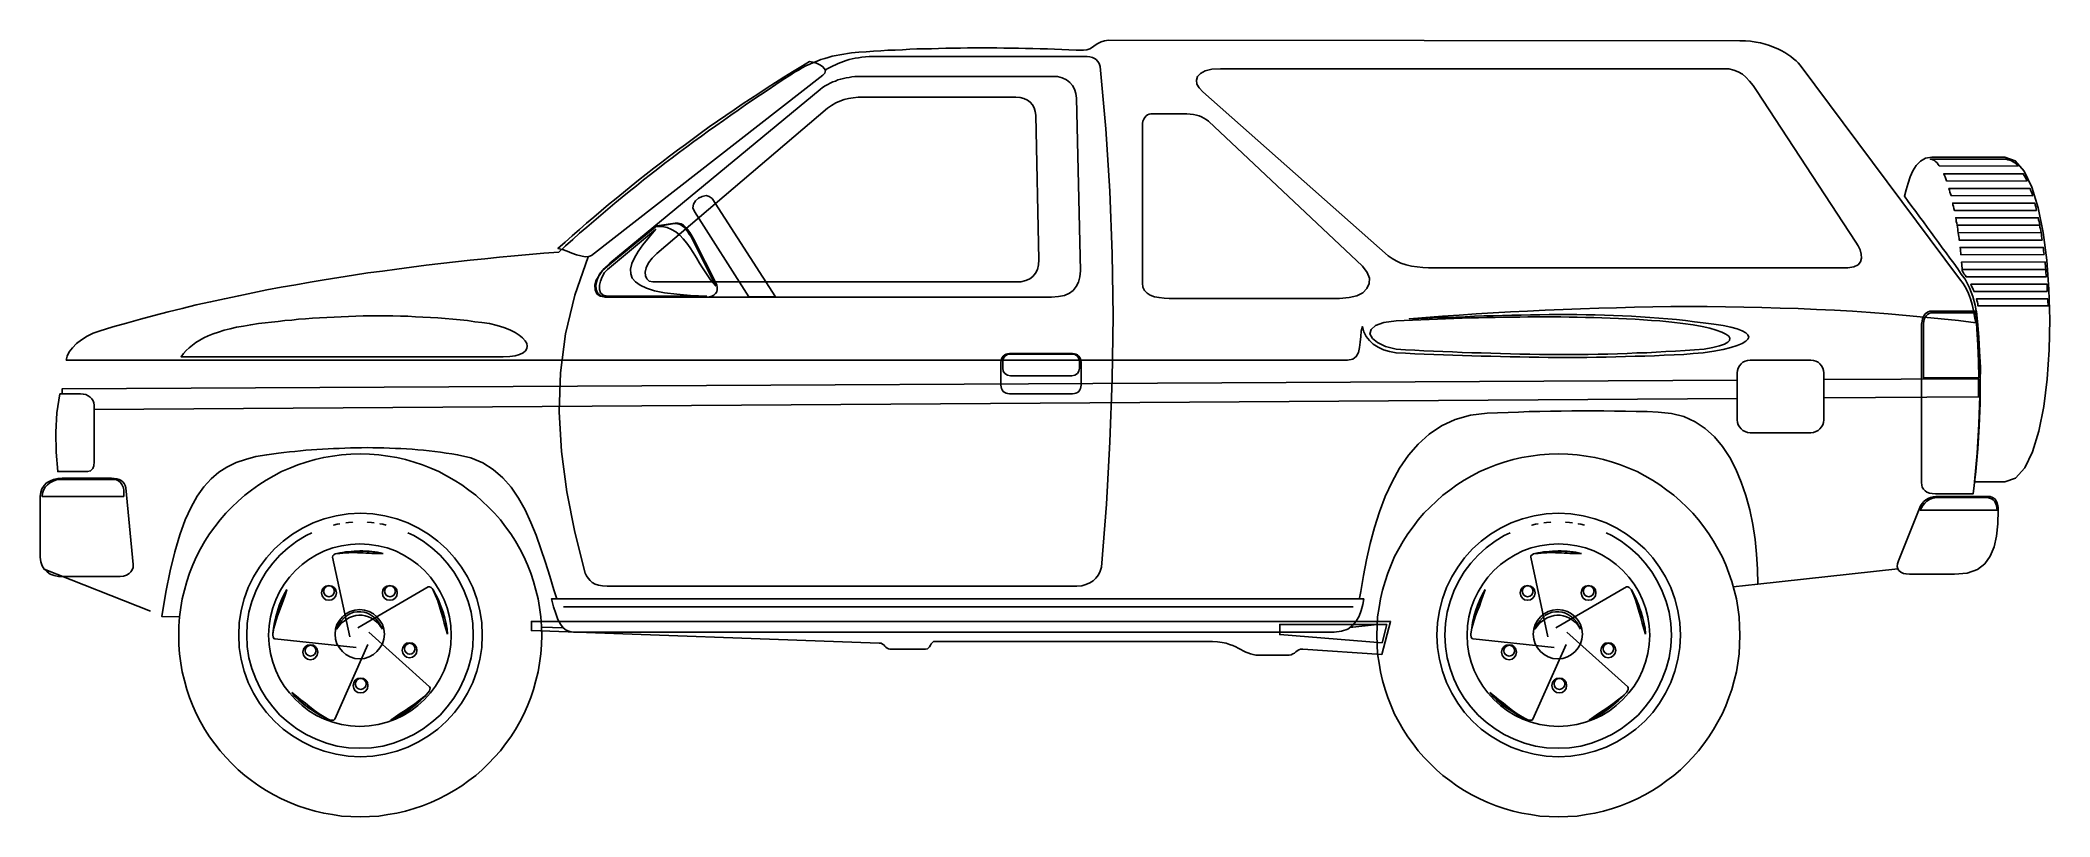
# Model space of a CAD drawing. Extents: x 335.65 to 339.64, y 146.84 to 148.38.
import ezdxf

# ---------------------------------------------------------------- set-up
doc = ezdxf.new("R2010")
doc.units = 0
doc.layers.get('0').update_dxf_attribs({"linetype": 'CONTINUOUS'})

msp = doc.modelspace()

# ---------------------------------------------------------------- linework, layer by layer
for p, q in [((335.8664, 147.2475), (335.6554, 147.3307)), ((339.3418, 147.3313), (339.0631, 147.3013))]:
    msp.add_line(p, q)
at = {"linetype": 'CONTINUOUS'}
for points in [[(339.4967, 147.821), (339.4623, 147.8254), (339.428, 147.8292), (339.3931, 147.8325), (339.3582, 147.8357), (339.3227, 147.839), (339.2873, 147.8417), (339.2518, 147.8439), (339.2158, 147.8461), (339.1798, 147.8477), (339.1438, 147.8494), (339.1078, 147.8505), (339.0713, 147.8516), (339.0353, 147.8521), (338.9987, 147.8527), (338.9627, 147.8532), (338.9262, 147.8532), (338.8902, 147.8532), (338.8542, 147.8527), (338.8182, 147.8521), (338.7822, 147.851), (338.7468, 147.8505), (338.7108, 147.8488), (338.6759, 147.8477), (338.6404, 147.8461), (338.6055, 147.8445), (338.5711, 147.8428), (338.5368, 147.8407), (338.503, 147.839), (338.4691, 147.8363), (338.4359, 147.8341), (338.4032, 147.8319), (338.3704, 147.8292), (338.389, 147.8297), (338.4075, 147.8303), (338.4255, 147.8314), (338.4441, 147.8319), (338.4626, 147.8325), (338.4811, 147.833), (338.4997, 147.8341), (338.5182, 147.8346), (338.5368, 147.8352), (338.5553, 147.8357), (338.5739, 147.8363), (338.5924, 147.8363), (338.611, 147.8368), (338.6295, 147.8368), (338.6481, 147.8374), (338.6666, 147.8374), (338.6846, 147.8374), (338.7031, 147.8374), (338.7217, 147.8368), (338.7397, 147.8368), (338.7582, 147.8363), (338.7762, 147.8357), (338.7942, 147.8352), (338.8122, 147.8341), (338.8302, 147.833), (338.8482, 147.8319), (338.8662, 147.8303), (338.8842, 147.8292), (338.9017, 147.8276), (338.9197, 147.8254), (338.9371, 147.8232), (338.9546, 147.821), (338.9758, 147.8183), (338.9944, 147.8156), (339.0097, 147.8123), (339.0222, 147.809), (339.032, 147.8052), (339.0391, 147.8014), (339.0435, 147.797), (339.0451, 147.7927), (339.0435, 147.7888), (339.0391, 147.7845), (339.032, 147.7801), (339.0222, 147.7757), (339.0097, 147.7719), (338.9944, 147.7681), (338.9758, 147.7643), (338.9546, 147.761), (338.9349, 147.7599), (338.9158, 147.7583), (338.8968, 147.7572), (338.8771, 147.7567), (338.858, 147.7556), (338.8384, 147.755), (338.8193, 147.7545), (338.8002, 147.7539), (338.7806, 147.7534), (338.7615, 147.7528), (338.7424, 147.7528), (338.7233, 147.7523), (338.7042, 147.7523), (338.6851, 147.7523), (338.666, 147.7523), (338.6464, 147.7523), (338.6279, 147.7528), (338.6088, 147.7528), (338.5897, 147.7534), (338.5706, 147.7534), (338.5515, 147.7539), (338.5324, 147.7545), (338.5133, 147.755), (338.4948, 147.7556), (338.4757, 147.7561), (338.4566, 147.7567), (338.4381, 147.7572), (338.419, 147.7583), (338.3999, 147.7588), (338.3813, 147.7594), (338.3623, 147.7605), (338.3437, 147.761), (338.3306, 147.7637), (338.3186, 147.7676), (338.3083, 147.7725), (338.2984, 147.7785), (338.2908, 147.7856), (338.2843, 147.7938), (338.2799, 147.803), (338.2772, 147.8134), (338.2744, 147.8041), (338.2734, 147.7938), (338.2723, 147.7828), (338.2712, 147.7719), (338.269, 147.7621), (338.2646, 147.7539), (338.2575, 147.7485), (338.2472, 147.7468), (335.6991, 147.7468), (335.7007, 147.7545), (335.7051, 147.7632), (335.7116, 147.7714), (335.7198, 147.7796), (335.7296, 147.7872), (335.7405, 147.7943), (335.7525, 147.8003), (335.7645, 147.8047), (335.7918, 147.8128), (335.8191, 147.8205), (335.8469, 147.8281), (335.8741, 147.8357), (335.902, 147.8428), (335.9298, 147.8494), (335.9576, 147.8565), (335.986, 147.8625), (336.0138, 147.869), (336.0421, 147.875), (336.07, 147.8805), (336.0983, 147.8865), (336.1267, 147.8919), (336.1556, 147.8968), (336.1839, 147.9017), (336.2123, 147.9066), (336.2412, 147.9115), (336.2701, 147.9159), (336.299, 147.9203), (336.3279, 147.9241), (336.3568, 147.9279), (336.3857, 147.9317), (336.4146, 147.9355), (336.4441, 147.9388), (336.473, 147.9421), (336.5025, 147.9454), (336.5314, 147.9486), (336.5608, 147.9514), (336.5903, 147.9541), (336.6197, 147.9568), (336.6492, 147.9595), (336.6786, 147.9617), (336.6922, 147.9743), (336.7064, 147.9868), (336.7201, 147.9994), (336.7342, 148.0114), (336.7484, 148.0234), (336.7621, 148.0354), (336.7763, 148.0474), (336.7904, 148.0593), (336.8046, 148.0708), (336.8188, 148.0823), (336.833, 148.0937), (336.8472, 148.1052), (336.8613, 148.1161), (336.8755, 148.1275), (336.8897, 148.1384), (336.9044, 148.1493), (336.9186, 148.1603), (336.9333, 148.1712), (336.9475, 148.1815), (336.9622, 148.1924), (336.9764, 148.2028), (336.9911, 148.2132), (337.0059, 148.2235), (337.0206, 148.2339), (337.0353, 148.2442), (337.05, 148.2546), (337.0648, 148.2644), (337.08, 148.2748), (337.0948, 148.2846), (337.11, 148.295), (337.1248, 148.3048), (337.14, 148.3146), (337.1477, 148.3195), (337.1553, 148.3239), (337.1629, 148.3282), (337.17, 148.3321), (337.1777, 148.3353), (337.1853, 148.3386), (337.1924, 148.3419), (337.2, 148.3446), (337.2077, 148.3468), (337.2147, 148.349), (337.2224, 148.3512), (337.23, 148.3528), (337.2376, 148.3544), (337.2453, 148.3555), (337.2529, 148.3571), (337.2611, 148.3582), (337.2753, 148.3593), (337.29, 148.3604), (337.3042, 148.3615), (337.3189, 148.3621), (337.3331, 148.3632), (337.3478, 148.3637), (337.362, 148.3642), (337.3767, 148.3653), (337.3909, 148.3659), (337.4056, 148.3659), (337.4198, 148.3664), (337.434, 148.367), (337.4487, 148.3675), (337.4629, 148.3675), (337.4776, 148.3675), (337.4918, 148.368), (337.5065, 148.368), (337.5207, 148.368), (337.5354, 148.368), (337.5496, 148.368), (337.5638, 148.3675), (337.5785, 148.3675), (337.5927, 148.3675), (337.6069, 148.367), (337.6216, 148.367), (337.6358, 148.3664), (337.6505, 148.3659), (337.6647, 148.3653), (337.6789, 148.3648), (337.6931, 148.3642), (337.7078, 148.3637), (337.722, 148.3632), (337.7285, 148.3642), (337.7345, 148.3664), (337.7399, 148.3697), (337.7454, 148.3735), (337.7509, 148.3768), (337.7574, 148.38), (337.7639, 148.3822), (337.7721, 148.3833), (339.0276, 148.3822), (339.0385, 148.3817), (339.0489, 148.3811), (339.0593, 148.3795), (339.0686, 148.3779), (339.0778, 148.3757), (339.0865, 148.373), (339.0947, 148.3697), (339.1029, 148.3664), (339.11, 148.3626), (339.1171, 148.3588), (339.1231, 148.355), (339.1291, 148.3506), (339.1345, 148.3462), (339.1395, 148.3424), (339.1438, 148.3381), (339.1476, 148.3337), (339.4645, 147.9083), (339.4716, 147.899), (339.4776, 147.8892), (339.4825, 147.8794), (339.4863, 147.8685), (339.4896, 147.8576), (339.4923, 147.8456), (339.4945, 147.8336), (339.4967, 147.821)], [(336.7435, 147.9552), (337.2038, 148.3135), (337.2077, 148.3179), (337.2088, 148.3228), (337.2071, 148.3266), (337.2033, 148.331), (337.1979, 148.3342), (337.1913, 148.3375), (337.1842, 148.3397), (337.1771, 148.3408), (337.1602, 148.3304), (337.1433, 148.3201), (337.1264, 148.3097), (337.1095, 148.2993), (337.0931, 148.2884), (337.0762, 148.2775), (337.0599, 148.2666), (337.0435, 148.2557), (337.0271, 148.2448), (337.0108, 148.2333), (336.9944, 148.2219), (336.978, 148.211), (336.9622, 148.1995), (336.9464, 148.1875), (336.9306, 148.1761), (336.9148, 148.1646), (336.899, 148.1526), (336.8837, 148.1406), (336.8679, 148.1286), (336.8526, 148.1166), (336.8373, 148.1046), (336.8226, 148.0926), (336.8073, 148.0806), (336.7926, 148.0681), (336.7773, 148.0561), (336.7626, 148.0435), (336.7484, 148.0315), (336.7337, 148.019), (336.7195, 148.0064), (336.7053, 147.9939), (336.6912, 147.9814), (336.677, 147.9688), (336.6857, 147.9666), (336.695, 147.9634), (336.7048, 147.9595), (336.7141, 147.9563), (336.7228, 147.9541), (336.731, 147.9525), (336.7381, 147.953), (336.7435, 147.9552)], [(337.2088, 148.3244), (337.2136, 148.3272), (337.2191, 148.3299), (337.224, 148.3321), (337.2289, 148.3342), (337.2344, 148.337), (337.2393, 148.3392), (337.2448, 148.3408), (337.2502, 148.343), (337.2562, 148.3446), (337.2622, 148.3462), (337.2682, 148.3473), (337.2747, 148.3484), (337.2813, 148.3495), (337.2884, 148.3501), (337.296, 148.3506), (337.3036, 148.3506), (337.7296, 148.3506), (337.735, 148.3501), (337.7399, 148.349), (337.7438, 148.3468), (337.7476, 148.3446), (337.7503, 148.3413), (337.7525, 148.3381), (337.7541, 148.3348), (337.7552, 148.331), (337.7667, 148.2072), (337.7743, 148.0828), (337.7792, 147.9584), (337.7809, 147.8341), (337.7792, 147.7092), (337.7748, 147.5843), (337.7678, 147.46), (337.758, 147.3351), (337.7552, 147.3269), (337.7519, 147.3198), (337.747, 147.3133), (337.7416, 147.3078), (337.7345, 147.3034), (337.7269, 147.3002), (337.7187, 147.298), (337.7089, 147.2974), (336.7746, 147.2974), (336.7653, 147.298), (336.7577, 147.2991), (336.7512, 147.3013), (336.7452, 147.3045), (336.7408, 147.3084), (336.737, 147.3127), (336.7337, 147.3176), (336.731, 147.3231), (336.7103, 147.4043), (336.6944, 147.4845), (336.6841, 147.5647), (336.6797, 147.6438), (336.6819, 147.7217), (336.6922, 147.7992), (336.7103, 147.8761), (336.737, 147.9525)], [(339.2425, 147.9306), (338.4086, 147.9306), (338.3972, 147.9312), (338.3857, 147.9323), (338.3743, 147.9339), (338.3639, 147.9366), (338.3535, 147.9399), (338.3442, 147.9443), (338.3361, 147.9492), (338.3284, 147.9546), (337.9597, 148.2808), (337.9521, 148.2884), (337.9477, 148.2961), (337.9466, 148.3037), (337.9488, 148.3108), (337.9548, 148.3173), (337.9641, 148.3222), (337.9777, 148.3255), (337.9947, 148.3266), (338.9938, 148.3266), (339.0058, 148.3261), (339.0156, 148.3239), (339.0244, 148.3206), (339.0326, 148.3157), (339.0396, 148.3097), (339.0467, 148.3021), (339.0538, 148.2933), (339.0609, 148.2835), (339.2584, 147.9814), (339.2627, 147.9743), (339.2665, 147.9661), (339.2687, 147.9579), (339.2693, 147.9497), (339.2676, 147.9421), (339.2627, 147.9361), (339.2545, 147.9323), (339.2425, 147.9306)], [(337.7083, 148.2682), (337.7072, 148.2775), (337.7045, 148.2857), (337.7002, 148.2933), (337.6947, 148.2993), (337.6882, 148.3042), (337.68, 148.3081), (337.6707, 148.3108), (337.6598, 148.3113), (337.2862, 148.3113), (337.2797, 148.3113), (337.2737, 148.3108), (337.2677, 148.3108), (337.2617, 148.3102), (337.2562, 148.3091), (337.2502, 148.3086), (337.2448, 148.307), (337.2393, 148.3059), (337.2338, 148.3042), (337.2289, 148.3021), (337.2235, 148.3004), (337.2186, 148.2977), (337.2136, 148.295), (337.2082, 148.2922), (337.2033, 148.289), (337.1984, 148.2852), (336.7801, 147.9399), (336.7686, 147.929), (336.7599, 147.9181), (336.755, 147.9066), (336.7523, 147.8963), (336.7528, 147.887), (336.7561, 147.8794), (336.7621, 147.8745), (336.7708, 147.8723), (337.6582, 147.8723), (337.6723, 147.8734), (337.6843, 147.8756), (337.6942, 147.8799), (337.7018, 147.8854), (337.7078, 147.893), (337.7121, 147.9017), (337.7149, 147.9126), (337.716, 147.9246), (337.7083, 148.2682)], [(337.6271, 148.2339), (337.626, 148.2415), (337.6238, 148.2486), (337.6205, 148.2546), (337.6162, 148.2601), (337.6107, 148.2639), (337.6036, 148.2671), (337.596, 148.2693), (337.5873, 148.2699), (337.2846, 148.2699), (337.2742, 148.2699), (337.2644, 148.2688), (337.2551, 148.2671), (337.2464, 148.265), (337.2376, 148.2622), (337.2295, 148.2584), (337.2213, 148.2535), (337.2131, 148.2481), (336.8733, 147.959), (336.8641, 147.9497), (336.857, 147.9405), (336.8526, 147.9306), (336.8504, 147.9219), (336.851, 147.9143), (336.8537, 147.9083), (336.8586, 147.9039), (336.8657, 147.9023), (337.5862, 147.9023), (337.5976, 147.9028), (337.6074, 147.905), (337.6156, 147.9083), (337.6216, 147.9132), (337.6265, 147.9197), (337.6304, 147.9274), (337.6325, 147.9361), (337.6331, 147.9464), (337.6271, 148.2339)], [(338.2772, 147.9334), (337.9707, 148.2219), (337.9663, 148.2252), (337.9614, 148.2279), (337.957, 148.2306), (337.9521, 148.2328), (337.9466, 148.2344), (337.9407, 148.2355), (337.9346, 148.2361), (337.9276, 148.2366), (337.8561, 148.2366), (337.8529, 148.2361), (337.8496, 148.235), (337.8468, 148.2328), (337.8441, 148.2295), (337.8419, 148.2263), (337.8403, 148.2219), (337.8398, 148.2175), (337.8392, 148.2126), (337.8392, 147.9001), (337.8403, 147.8919), (337.8436, 147.8854), (337.8485, 147.8799), (337.855, 147.8761), (337.8632, 147.8728), (337.8725, 147.8712), (337.8823, 147.8701), (337.8927, 147.8696), (338.2314, 147.8696), (338.2505, 147.8712), (338.2657, 147.875), (338.2777, 147.881), (338.2859, 147.8892), (338.2903, 147.899), (338.2908, 147.9099), (338.2864, 147.9214), (338.2772, 147.9334)], [(339.4094, 148.1504), (339.5545, 148.1504), (339.5752, 148.1433), (339.5932, 148.1226), (339.6085, 148.091), (339.621, 148.0495), (339.6309, 148.0005), (339.638, 147.9459), (339.6423, 147.8876), (339.6439, 147.8276), (339.6429, 147.7676), (339.6385, 147.7092), (339.6319, 147.6547), (339.6221, 147.6056), (339.6096, 147.5641), (339.5943, 147.5325), (339.5758, 147.5118), (339.5545, 147.5047), (339.494, 147.5047), (339.4994, 147.5619), (339.5027, 147.6192), (339.5049, 147.6759), (339.506, 147.7327), (339.5038, 147.7643), (339.5027, 147.7921), (339.5011, 147.8161), (339.4989, 147.8368), (339.4956, 147.8559), (339.4907, 147.8734), (339.4841, 147.8908), (339.4754, 147.9077), (339.4678, 147.9181), (339.4607, 147.9285), (339.4531, 147.9394), (339.4454, 147.9497), (339.4378, 147.9601), (339.4302, 147.9704), (339.4225, 147.9808), (339.4149, 147.9912), (339.4078, 148.001), (339.4002, 148.0114), (339.3925, 148.0217), (339.3849, 148.0321), (339.3773, 148.0425), (339.3696, 148.0523), (339.3625, 148.0626), (339.3549, 148.073), (339.3582, 148.0855), (339.362, 148.0986), (339.3663, 148.1112), (339.3712, 148.1237), (339.3783, 148.1341), (339.3865, 148.1428), (339.3969, 148.1483), (339.4094, 148.1504)], [(339.5807, 148.133), (339.5774, 148.1363), (339.5741, 148.139), (339.5709, 148.1412), (339.5676, 148.1433), (339.5643, 148.1444), (339.5605, 148.1455), (339.5572, 148.1466), (339.5534, 148.1466), (339.4062, 148.1466), (339.4083, 148.1466), (339.4111, 148.1455), (339.4132, 148.1444), (339.4154, 148.1433), (339.4176, 148.1412), (339.4198, 148.139), (339.422, 148.1363), (339.4242, 148.1335), (339.5807, 148.133)], [(339.5987, 148.103), (339.597, 148.1068), (339.5949, 148.1106), (339.5932, 148.1144), (339.5911, 148.1177), (339.4329, 148.1177), (339.4345, 148.1144), (339.4356, 148.1112), (339.4372, 148.1073), (339.4383, 148.1035), (339.5987, 148.103)], [(339.6101, 148.0735), (339.609, 148.0774), (339.6074, 148.0812), (339.6058, 148.085), (339.6047, 148.0883), (339.4433, 148.0883), (339.4443, 148.085), (339.4454, 148.0812), (339.4465, 148.0779), (339.4476, 148.0741), (339.6101, 148.0735)], [(336.9486, 148.0425), (337.0566, 147.8728), (337.1095, 147.8728), (336.9835, 148.0681), (336.978, 148.0724), (336.9715, 148.0741), (336.9639, 148.0724), (336.9568, 148.0692), (336.9508, 148.0637), (336.9464, 148.0572), (336.9453, 148.0501), (336.9486, 148.0425)], [(339.6178, 148.0446), (339.6167, 148.0484), (339.6161, 148.0517), (339.6151, 148.0555), (339.614, 148.0588), (339.4509, 148.0593), (339.4514, 148.0555), (339.4525, 148.0523), (339.4531, 148.0484), (339.4542, 148.0446), (339.6178, 148.0446)], [(336.8733, 148.0141), (336.9099, 148.0195), (336.9159, 148.0195), (336.9219, 148.0179), (336.9268, 148.0152), (336.9311, 148.0108), (336.9355, 148.0059), (336.9393, 148.0005), (336.9431, 147.9944), (336.9464, 147.9879), (336.9928, 147.8963), (336.9939, 147.8914), (336.9939, 147.887), (336.9928, 147.8826), (336.9906, 147.8794), (336.9873, 147.8761), (336.983, 147.8739), (336.978, 147.8728), (336.9715, 147.8723), (336.7719, 147.8723), (336.761, 147.8739), (336.7544, 147.8788), (336.7512, 147.8865), (336.7506, 147.8957), (336.7533, 147.9056), (336.7588, 147.9154), (336.7659, 147.9252), (336.7752, 147.9334), (336.8733, 148.0141)], [(336.9731, 147.8739), (336.9409, 147.8756), (336.9132, 147.8777), (336.8891, 147.881), (336.869, 147.8848), (336.8531, 147.8897), (336.8406, 147.8957), (336.8313, 147.9023), (336.8248, 147.9099), (336.8221, 147.9186), (336.8215, 147.9279), (336.8242, 147.9388), (336.8291, 147.9503), (336.8368, 147.9628), (336.8461, 147.9765), (336.8581, 147.9912), (336.8711, 148.007), (336.7752, 147.9274), (336.7697, 147.9208), (336.7648, 147.9126), (336.7615, 147.9039), (336.7593, 147.8957), (336.7593, 147.8876), (336.7615, 147.881), (336.767, 147.8761), (336.7752, 147.8739), (336.9731, 147.8739)], [(336.9911, 147.8941), (336.9415, 147.9934), (336.9382, 147.9977), (336.9355, 148.0021), (336.9317, 148.0064), (336.9284, 148.0108), (336.9241, 148.0141), (336.9197, 148.0168), (336.9148, 148.0179), (336.9088, 148.0185), (336.8733, 148.0125), (336.8842, 148.0125), (336.894, 148.0108), (336.9028, 148.007), (336.9115, 148.0021), (336.9191, 147.9955), (336.9262, 147.9879), (336.9333, 147.9797), (336.9399, 147.9704), (336.9459, 147.9606), (336.9524, 147.9503), (336.9584, 147.9399), (336.9644, 147.9301), (336.971, 147.9203), (336.9775, 147.9105), (336.984, 147.9017), (336.9911, 147.8941)], [(339.6238, 148.0152), (339.6232, 148.019), (339.6227, 148.0228), (339.6216, 148.0261), (339.621, 148.0299), (339.4569, 148.0299), (339.4574, 148.0261), (339.458, 148.0228), (339.4591, 148.019), (339.4596, 148.0152), (339.6238, 148.0152)], [(339.6265, 148.0005), (339.626, 148.0043), (339.6254, 148.0081), (339.6243, 148.0114), (339.6238, 148.0152), (339.4596, 148.0152), (339.4601, 148.0114), (339.4607, 148.0075), (339.4612, 148.0037), (339.4618, 147.9999), (339.6265, 148.0005)], [(339.6287, 147.9857), (339.6281, 147.9895), (339.6276, 147.9934), (339.6271, 147.9966), (339.6265, 148.0005), (339.4618, 147.9999), (339.4623, 147.9961), (339.4629, 147.9928), (339.4634, 147.989), (339.464, 147.9852), (339.6287, 147.9857)], [(339.6325, 147.9568), (339.6319, 147.9606), (339.6314, 147.9639), (339.6314, 147.9672), (339.6309, 147.971), (339.4656, 147.971), (339.4662, 147.9672), (339.4662, 147.9634), (339.4667, 147.9595), (339.4673, 147.9563), (339.6325, 147.9568)], [(339.6358, 147.9274), (339.6352, 147.9312), (339.6352, 147.935), (339.6347, 147.9383), (339.6347, 147.9421), (339.4683, 147.9416), (339.4689, 147.9372), (339.4689, 147.9334), (339.4694, 147.9301), (339.4694, 147.9268), (339.6358, 147.9274)], [(339.6374, 147.9126), (339.6369, 147.9165), (339.6363, 147.9203), (339.6363, 147.9235), (339.6358, 147.9274), (339.4694, 147.9268), (339.4694, 147.9263), (339.4694, 147.9257), (339.4694, 147.9252), (339.4694, 147.9246), (339.4716, 147.9219), (339.4732, 147.9186), (339.4754, 147.9159), (339.4776, 147.9126), (339.6374, 147.9126)], [(339.639, 147.8832), (339.639, 147.887), (339.6385, 147.8908), (339.6385, 147.8941), (339.6385, 147.8979), (339.4869, 147.8979), (339.4885, 147.8941), (339.4902, 147.8908), (339.4918, 147.887), (339.4934, 147.8832), (339.639, 147.8832)], [(339.4983, 147.8445), (339.4127, 147.8445), (339.4056, 147.8439), (339.4007, 147.8423), (339.3963, 147.839), (339.3931, 147.8346), (339.3909, 147.8297), (339.3898, 147.8243), (339.3887, 147.8183), (339.3887, 147.8117), (339.3887, 147.5036), (339.3892, 147.4981), (339.3903, 147.4938), (339.3925, 147.49), (339.3958, 147.4867), (339.3996, 147.484), (339.4045, 147.4823), (339.41, 147.4812), (339.4165, 147.4807), (339.4912, 147.4807), (339.4967, 147.5249), (339.5005, 147.5701), (339.5032, 147.6154), (339.5054, 147.6612), (339.5054, 147.7076), (339.5049, 147.7534), (339.5022, 147.7992), (339.4983, 147.8445)], [(339.5027, 147.7119), (339.5022, 147.7441), (339.5005, 147.7768), (339.4989, 147.809), (339.4967, 147.8412), (339.4105, 147.8412), (339.4072, 147.8407), (339.404, 147.8396), (339.4007, 147.8374), (339.398, 147.8352), (339.3958, 147.8319), (339.3942, 147.8281), (339.3931, 147.8237), (339.3925, 147.8194), (339.3925, 147.7119), (339.5027, 147.7119)], [(339.6401, 147.869), (339.6401, 147.8652), (339.6401, 147.8619), (339.6407, 147.8586), (339.6407, 147.8548), (339.5011, 147.8548), (339.5005, 147.8586), (339.5, 147.8619), (339.4989, 147.8657), (339.4983, 147.869), (339.6401, 147.869)], [(336.5679, 147.7534), (335.9276, 147.7534), (335.9325, 147.7599), (335.9374, 147.7659), (335.9434, 147.7714), (335.95, 147.7768), (335.9565, 147.7818), (335.9647, 147.7866), (335.9729, 147.791), (335.9816, 147.7954), (335.9914, 147.7992), (336.0018, 147.8025), (336.0132, 147.8063), (336.0252, 147.809), (336.0378, 147.8123), (336.0514, 147.8145), (336.0661, 147.8172), (336.0814, 147.8194), (336.0945, 147.821), (336.1076, 147.8226), (336.1207, 147.8237), (336.1338, 147.8254), (336.1474, 147.8265), (336.161, 147.8281), (336.1752, 147.8292), (336.1888, 147.8303), (336.203, 147.8308), (336.2172, 147.8319), (336.2319, 147.8325), (336.2461, 147.833), (336.2603, 147.8336), (336.275, 147.8341), (336.2897, 147.8346), (336.3045, 147.8346), (336.3192, 147.8346), (336.3339, 147.8346), (336.3486, 147.8346), (336.3639, 147.8341), (336.3787, 147.8341), (336.3934, 147.833), (336.4081, 147.8325), (336.4234, 147.8319), (336.4381, 147.8308), (336.4528, 147.8297), (336.4676, 147.8281), (336.4823, 147.827), (336.497, 147.8254), (336.5117, 147.8232), (336.5259, 147.8215), (336.5406, 147.8194), (336.5559, 147.8156), (336.5695, 147.8117), (336.5815, 147.8068), (336.5919, 147.8019), (336.6001, 147.7965), (336.6066, 147.791), (336.6115, 147.785), (336.6148, 147.7801), (336.6159, 147.7747), (336.6154, 147.7698), (336.6126, 147.7654), (336.6077, 147.761), (336.6006, 147.7578), (336.5919, 147.7556), (336.581, 147.7539), (336.5679, 147.7534)], [(338.9567, 147.7687), (338.9376, 147.767), (338.9186, 147.7659), (338.8995, 147.7648), (338.8804, 147.7637), (338.8613, 147.7627), (338.8422, 147.7616), (338.8226, 147.761), (338.8035, 147.7599), (338.7844, 147.7594), (338.7648, 147.7588), (338.7457, 147.7588), (338.726, 147.7583), (338.7064, 147.7583), (338.6873, 147.7583), (338.6677, 147.7583), (338.6486, 147.7583), (338.6289, 147.7583), (338.6099, 147.7588), (338.5902, 147.7588), (338.5711, 147.7594), (338.5515, 147.7599), (338.5324, 147.7605), (338.5133, 147.761), (338.4942, 147.7616), (338.4752, 147.7621), (338.4561, 147.7632), (338.437, 147.7637), (338.4184, 147.7648), (338.3993, 147.7654), (338.3808, 147.7665), (338.3623, 147.7676), (338.3437, 147.7687), (338.323, 147.7741), (338.3072, 147.7818), (338.2968, 147.7899), (338.2919, 147.7992), (338.2941, 147.8079), (338.3028, 147.8156), (338.3192, 147.8215), (338.3437, 147.8248), (338.3601, 147.8254), (338.3764, 147.8265), (338.3928, 147.827), (338.4097, 147.8276), (338.4261, 147.8281), (338.4424, 147.8292), (338.4588, 147.8297), (338.4752, 147.8303), (338.4915, 147.8308), (338.5079, 147.8308), (338.5242, 147.8314), (338.5406, 147.8319), (338.557, 147.8325), (338.5733, 147.8325), (338.5897, 147.8325), (338.606, 147.833), (338.6224, 147.833), (338.6388, 147.833), (338.6551, 147.833), (338.6715, 147.833), (338.6879, 147.8325), (338.7042, 147.8325), (338.7206, 147.8319), (338.737, 147.8314), (338.7533, 147.8308), (338.7697, 147.8303), (338.786, 147.8297), (338.8024, 147.8292), (338.8193, 147.8281), (338.8357, 147.827), (338.852, 147.8259), (338.8684, 147.8248), (338.8924, 147.8226), (338.9142, 147.8199), (338.9344, 147.8172), (338.9524, 147.8139), (338.9677, 147.8101), (338.9807, 147.8063), (338.9916, 147.8025), (338.9998, 147.7986), (339.0053, 147.7943), (339.0075, 147.7905), (339.0069, 147.7861), (339.0036, 147.7823), (338.9971, 147.7785), (338.9873, 147.7752), (338.9737, 147.7719), (338.9567, 147.7687)], [(337.7002, 147.7599), (337.5747, 147.7599), (337.5714, 147.7594), (337.5682, 147.7588), (337.5654, 147.7572), (337.5627, 147.755), (337.5605, 147.7523), (337.5589, 147.7496), (337.5584, 147.7463), (337.5578, 147.7425), (337.5578, 147.6972), (337.5584, 147.6934), (337.5589, 147.6901), (337.5605, 147.6874), (337.5627, 147.6847), (337.5654, 147.6825), (337.5682, 147.6809), (337.5714, 147.6803), (337.5747, 147.6798), (337.7002, 147.6798), (337.704, 147.6803), (337.7072, 147.6809), (337.71, 147.6825), (337.7127, 147.6847), (337.7149, 147.6874), (337.7165, 147.6901), (337.717, 147.6934), (337.7176, 147.6972), (337.7176, 147.7425), (337.717, 147.7463), (337.7165, 147.7496), (337.7149, 147.7523), (337.7127, 147.755), (337.71, 147.7572), (337.7072, 147.7588), (337.704, 147.7594), (337.7002, 147.7599)], [(337.6991, 147.7588), (337.5769, 147.7588), (337.5709, 147.7578), (337.566, 147.7545), (337.5627, 147.7496), (337.5616, 147.7436), (337.5616, 147.731), (337.5627, 147.725), (337.566, 147.7201), (337.5709, 147.7168), (337.5769, 147.7158), (337.6991, 147.7158), (337.7051, 147.7168), (337.71, 147.7201), (337.7132, 147.725), (337.7143, 147.731), (337.7143, 147.7436), (337.7132, 147.7496), (337.71, 147.7545), (337.7051, 147.7578), (337.6991, 147.7588)], [(339.1689, 147.7468), (339.0478, 147.7468), (339.0429, 147.7463), (339.038, 147.7447), (339.0337, 147.7425), (339.0298, 147.7392), (339.0265, 147.7354), (339.0244, 147.731), (339.0227, 147.7261), (339.0222, 147.7212), (339.0222, 147.6279), (339.0227, 147.623), (339.0244, 147.6181), (339.0265, 147.6138), (339.0298, 147.6099), (339.0337, 147.6067), (339.038, 147.6045), (339.0429, 147.6029), (339.0478, 147.6023), (339.1689, 147.6023), (339.1738, 147.6029), (339.1787, 147.6045), (339.1831, 147.6067), (339.1869, 147.6099), (339.1902, 147.6138), (339.1924, 147.6181), (339.194, 147.623), (339.1945, 147.6279), (339.1945, 147.7212), (339.194, 147.7261), (339.1924, 147.731), (339.1902, 147.7354), (339.1869, 147.7392), (339.1831, 147.7425), (339.1787, 147.7447), (339.1738, 147.7463), (339.1689, 147.7468)], [(335.686, 147.6798), (335.7274, 147.6798), (335.7329, 147.6792), (335.7383, 147.6781), (335.7427, 147.6759), (335.7465, 147.6732), (335.7498, 147.6699), (335.7525, 147.6661), (335.7542, 147.6617), (335.7547, 147.6569), (335.7547, 147.5445), (335.7542, 147.5368), (335.752, 147.5309), (335.7476, 147.5265), (335.7416, 147.5249), (335.6822, 147.5249), (335.6789, 147.5636), (335.6783, 147.6034), (335.6805, 147.6421), (335.686, 147.6798)], [(339.0222, 147.7072), (335.6909, 147.6896), (335.6908, 147.6798)], [(339.1945, 147.6717), (339.5022, 147.6737), (339.5022, 147.7097)], [(339.5022, 147.7097), (339.1945, 147.7081)], [(335.7547, 147.6486), (339.0222, 147.6705)], [(338.2712, 147.2734), (338.2734, 147.2865), (338.2788, 147.3182), (338.2848, 147.3498), (338.2924, 147.382), (338.3012, 147.4141), (338.311, 147.4452), (338.3224, 147.4758), (338.3361, 147.5047), (338.3508, 147.532), (338.3682, 147.5576), (338.3879, 147.5799), (338.4097, 147.5996), (338.4342, 147.6159), (338.4615, 147.6285), (338.4915, 147.6372), (338.5248, 147.641), (338.5455, 147.6421), (338.5668, 147.6427), (338.5875, 147.6432), (338.6088, 147.6443), (338.6295, 147.6449), (338.6508, 147.6454), (338.672, 147.6454), (338.6933, 147.6459), (338.7146, 147.6459), (338.7359, 147.6459), (338.7571, 147.6459), (338.7784, 147.6454), (338.8002, 147.6454), (338.8215, 147.6449), (338.8433, 147.6443), (338.8651, 147.6432), (338.8918, 147.6405), (338.9164, 147.6345), (338.9387, 147.6241), (338.9584, 147.6105), (338.9769, 147.5941), (338.9927, 147.575), (339.0075, 147.5532), (339.0195, 147.5298), (339.0304, 147.5041), (339.0396, 147.4774), (339.0473, 147.449), (339.0533, 147.4201), (339.0577, 147.3901), (339.0609, 147.3607), (339.0625, 147.3307), (339.0631, 147.3013), (339.0143, 147.2961)], [(336.6748, 147.2718), (336.6688, 147.2898), (336.6606, 147.3171), (336.6524, 147.3444), (336.6432, 147.3716), (336.6339, 147.3983), (336.623, 147.424), (336.6115, 147.449), (336.5984, 147.472), (336.5837, 147.4938), (336.5674, 147.5123), (336.5483, 147.5292), (336.5275, 147.5423), (336.5036, 147.5521), (336.4774, 147.5587), (336.4659, 147.5603), (336.4545, 147.5619), (336.4436, 147.5636), (336.4321, 147.5652), (336.4206, 147.5663), (336.4097, 147.5674), (336.3983, 147.5685), (336.3868, 147.5696), (336.3759, 147.5701), (336.3645, 147.5707), (336.3536, 147.5712), (336.3421, 147.5718), (336.3307, 147.5723), (336.3197, 147.5723), (336.3088, 147.5723), (336.2974, 147.5729), (336.2865, 147.5723), (336.275, 147.5723), (336.2641, 147.5723), (336.2532, 147.5718), (336.2418, 147.5712), (336.2309, 147.5707), (336.2199, 147.5701), (336.209, 147.5696), (336.1976, 147.569), (336.1867, 147.568), (336.1758, 147.5674), (336.1648, 147.5663), (336.1539, 147.5652), (336.143, 147.5641), (336.1321, 147.563), (336.1212, 147.5619), (336.0978, 147.5587), (336.0759, 147.5549), (336.0558, 147.5494), (336.0367, 147.5429), (336.0187, 147.5341), (336.0023, 147.5238), (335.987, 147.5107), (335.9729, 147.4949), (335.9592, 147.4763), (335.9472, 147.4545), (335.9358, 147.4289), (335.9249, 147.3994), (335.9151, 147.3656), (335.9058, 147.3274), (335.8971, 147.2849), (335.8889, 147.2369), (335.9243, 147.2359)], [(336.2837, 147.5603), (336.2652, 147.5598), (336.2467, 147.5587), (336.2287, 147.556), (336.2112, 147.5532), (336.1938, 147.5488), (336.1763, 147.544), (336.1599, 147.5385), (336.1436, 147.532), (336.1272, 147.5249), (336.1119, 147.5167), (336.0967, 147.508), (336.082, 147.4987), (336.0678, 147.4883), (336.0541, 147.478), (336.041, 147.4665), (336.0285, 147.4545), (336.0165, 147.442), (336.005, 147.4289), (335.9947, 147.4152), (335.9843, 147.401), (335.975, 147.3863), (335.9663, 147.3711), (335.9582, 147.3558), (335.951, 147.3394), (335.9445, 147.3231), (335.939, 147.3067), (335.9342, 147.2893), (335.9298, 147.2718), (335.927, 147.2544), (335.9243, 147.2364), (335.9232, 147.2178), (335.9227, 147.1993), (335.9232, 147.1807), (335.9243, 147.1622), (335.927, 147.1442), (335.9298, 147.1267), (335.9342, 147.1093), (335.939, 147.0918), (335.9445, 147.0755), (335.951, 147.0591), (335.9582, 147.0427), (335.9663, 147.0275), (335.975, 147.0122), (335.9843, 146.9975), (335.9947, 146.9833), (336.005, 146.9697), (336.0165, 146.9566), (336.0285, 146.944), (336.041, 146.932), (336.0541, 146.9206), (336.0678, 146.9102), (336.082, 146.8999), (336.0967, 146.8906), (336.1119, 146.8819), (336.1272, 146.8737), (336.1436, 146.8666), (336.1599, 146.86), (336.1763, 146.8546), (336.1938, 146.8497), (336.2112, 146.8453), (336.2287, 146.8426), (336.2467, 146.8398), (336.2652, 146.8388), (336.2837, 146.8382), (336.3023, 146.8388), (336.3208, 146.8398), (336.3388, 146.8426), (336.3563, 146.8453), (336.3737, 146.8497), (336.3912, 146.8546), (336.4075, 146.86), (336.4239, 146.8666), (336.4403, 146.8737), (336.4556, 146.8819), (336.4708, 146.8906), (336.4855, 146.8999), (336.4997, 146.9102), (336.5134, 146.9206), (336.5265, 146.932), (336.539, 146.944), (336.551, 146.9566), (336.5625, 146.9697), (336.5728, 146.9833), (336.5832, 146.9975), (336.5924, 147.0122), (336.6012, 147.0275), (336.6093, 147.0427), (336.6164, 147.0591), (336.623, 147.0755), (336.6285, 147.0918), (336.6333, 147.1093), (336.6377, 147.1267), (336.6405, 147.1442), (336.6432, 147.1622), (336.6443, 147.1807), (336.6448, 147.1993), (336.6443, 147.2178), (336.6432, 147.2364), (336.6405, 147.2544), (336.6377, 147.2718), (336.6333, 147.2893), (336.6285, 147.3067), (336.623, 147.3231), (336.6164, 147.3394), (336.6093, 147.3558), (336.6012, 147.3711), (336.5924, 147.3863), (336.5832, 147.401), (336.5728, 147.4152), (336.5625, 147.4289), (336.551, 147.442), (336.539, 147.4545), (336.5265, 147.4665), (336.5134, 147.478), (336.4997, 147.4883), (336.4855, 147.4987), (336.4708, 147.508), (336.4556, 147.5167), (336.4403, 147.5249), (336.4239, 147.532), (336.4075, 147.5385), (336.3912, 147.544), (336.3737, 147.5488), (336.3563, 147.5532), (336.3388, 147.556), (336.3208, 147.5587), (336.3023, 147.5598), (336.2837, 147.5603)], [(338.6666, 147.5603), (338.6481, 147.5598), (338.6295, 147.5587), (338.6115, 147.556), (338.594, 147.5532), (338.5766, 147.5488), (338.5591, 147.544), (338.5428, 147.5385), (338.5264, 147.532), (338.5101, 147.5249), (338.4948, 147.5167), (338.4795, 147.508), (338.4648, 147.4987), (338.4506, 147.4883), (338.437, 147.478), (338.4239, 147.4665), (338.4113, 147.4545), (338.3993, 147.442), (338.3879, 147.4289), (338.3775, 147.4152), (338.3672, 147.401), (338.3579, 147.3863), (338.3492, 147.3711), (338.341, 147.3558), (338.3339, 147.3394), (338.3274, 147.3231), (338.3219, 147.3067), (338.317, 147.2893), (338.3126, 147.2718), (338.3099, 147.2544), (338.3072, 147.2364), (338.3061, 147.2178), (338.3055, 147.1993), (338.3061, 147.1807), (338.3072, 147.1622), (338.3099, 147.1442), (338.3126, 147.1267), (338.317, 147.1093), (338.3219, 147.0918), (338.3274, 147.0755), (338.3339, 147.0591), (338.341, 147.0427), (338.3492, 147.0275), (338.3579, 147.0122), (338.3672, 146.9975), (338.3775, 146.9833), (338.3879, 146.9697), (338.3993, 146.9566), (338.4113, 146.944), (338.4239, 146.932), (338.437, 146.9206), (338.4506, 146.9102), (338.4648, 146.8999), (338.4795, 146.8906), (338.4948, 146.8819), (338.5101, 146.8737), (338.5264, 146.8666), (338.5428, 146.86), (338.5591, 146.8546), (338.5766, 146.8497), (338.594, 146.8453), (338.6115, 146.8426), (338.6295, 146.8398), (338.6481, 146.8388), (338.6666, 146.8382), (338.6851, 146.8388), (338.7037, 146.8398), (338.7217, 146.8426), (338.7391, 146.8453), (338.7566, 146.8497), (338.774, 146.8546), (338.7904, 146.86), (338.8068, 146.8666), (338.8231, 146.8737), (338.8384, 146.8819), (338.8537, 146.8906), (338.8684, 146.8999), (338.8826, 146.9102), (338.8962, 146.9206), (338.9093, 146.932), (338.9218, 146.944), (338.9338, 146.9566), (338.9453, 146.9697), (338.9557, 146.9833), (338.966, 146.9975), (338.9753, 147.0122), (338.984, 147.0275), (338.9922, 147.0427), (338.9993, 147.0591), (339.0058, 147.0755), (339.0113, 147.0918), (339.0162, 147.1093), (339.0206, 147.1267), (339.0233, 147.1442), (339.026, 147.1622), (339.0271, 147.1807), (339.0276, 147.1993), (339.0271, 147.2178), (339.026, 147.2364), (339.0233, 147.2544), (339.0206, 147.2718), (339.0162, 147.2893), (339.0113, 147.3067), (339.0058, 147.3231), (338.9993, 147.3394), (338.9922, 147.3558), (338.984, 147.3711), (338.9753, 147.3863), (338.966, 147.401), (338.9557, 147.4152), (338.9453, 147.4289), (338.9338, 147.442), (338.9218, 147.4545), (338.9093, 147.4665), (338.8962, 147.478), (338.8826, 147.4883), (338.8684, 147.4987), (338.8537, 147.508), (338.8384, 147.5167), (338.8231, 147.5249), (338.8068, 147.532), (338.7904, 147.5385), (338.774, 147.544), (338.7566, 147.5488), (338.7391, 147.5532), (338.7217, 147.556), (338.7037, 147.5587), (338.6851, 147.5598), (338.6666, 147.5603)], [(335.7891, 147.5118), (335.6909, 147.5118), (335.6822, 147.5112), (335.674, 147.5096), (335.6663, 147.5063), (335.6598, 147.5025), (335.6549, 147.4976), (335.6505, 147.491), (335.6484, 147.484), (335.6473, 147.4758), (335.6473, 147.3547), (335.6484, 147.3455), (335.6511, 147.3373), (335.6554, 147.3307), (335.6609, 147.3253), (335.6674, 147.3209), (335.6751, 147.3182), (335.6838, 147.3165), (335.6925, 147.316), (335.7983, 147.316), (335.806, 147.316), (335.8131, 147.3171), (335.8191, 147.3193), (335.824, 147.322), (335.8278, 147.3253), (335.8305, 147.3296), (335.8322, 147.3345), (335.8322, 147.3405), (335.8174, 147.4927), (335.8163, 147.4971), (335.8141, 147.5014), (335.8114, 147.5047), (335.8082, 147.5074), (335.8043, 147.5091), (335.7994, 147.5107), (335.7945, 147.5112), (335.7891, 147.5118)], [(335.8136, 147.4758), (335.6511, 147.4758), (335.6516, 147.4818), (335.6538, 147.4878), (335.6571, 147.4938), (335.6615, 147.4987), (335.6663, 147.503), (335.6729, 147.5063), (335.6794, 147.5085), (335.6871, 147.5096), (335.7912, 147.5096), (335.7978, 147.5091), (335.8027, 147.5069), (335.8071, 147.5036), (335.8098, 147.4992), (335.812, 147.4943), (335.8136, 147.4889), (335.8136, 147.4823), (335.8136, 147.4758)], [(336.2843, 147.442), (336.2597, 147.4409), (336.2357, 147.437), (336.2123, 147.4311), (336.1899, 147.4229), (336.1687, 147.4125), (336.149, 147.4005), (336.1305, 147.3869), (336.113, 147.3711), (336.0972, 147.3536), (336.0836, 147.3351), (336.0716, 147.3154), (336.0612, 147.2942), (336.053, 147.2718), (336.047, 147.2484), (336.0432, 147.2244), (336.0421, 147.1998), (336.0432, 147.1753), (336.047, 147.1513), (336.053, 147.1278), (336.0612, 147.1055), (336.0716, 147.0842), (336.0836, 147.0646), (336.0972, 147.046), (336.113, 147.0286), (336.1305, 147.0127), (336.149, 146.9991), (336.1687, 146.9871), (336.1899, 146.9767), (336.2123, 146.9686), (336.2357, 146.9626), (336.2597, 146.9588), (336.2843, 146.9577), (336.3088, 146.9588), (336.3328, 146.9626), (336.3563, 146.9686), (336.3787, 146.9767), (336.3999, 146.9871), (336.4195, 146.9991), (336.4381, 147.0127), (336.4556, 147.0286), (336.4714, 147.046), (336.485, 147.0646), (336.497, 147.0842), (336.5074, 147.1055), (336.5156, 147.1278), (336.5215, 147.1513), (336.5254, 147.1753), (336.5265, 147.1998), (336.5254, 147.2244), (336.5215, 147.2484), (336.5156, 147.2718), (336.5074, 147.2942), (336.497, 147.3154), (336.485, 147.3351), (336.4714, 147.3536), (336.4556, 147.3711), (336.4381, 147.3869), (336.4195, 147.4005), (336.3999, 147.4125), (336.3787, 147.4229), (336.3563, 147.4311), (336.3328, 147.437), (336.3088, 147.4409), (336.2843, 147.442)], [(338.6671, 147.442), (338.6426, 147.4409), (338.6186, 147.437), (338.5951, 147.4311), (338.5728, 147.4229), (338.5515, 147.4125), (338.5319, 147.4005), (338.5133, 147.3869), (338.4959, 147.3711), (338.4801, 147.3536), (338.4664, 147.3351), (338.4544, 147.3154), (338.4441, 147.2942), (338.4359, 147.2718), (338.4299, 147.2484), (338.4261, 147.2244), (338.425, 147.1998), (338.4261, 147.1753), (338.4299, 147.1513), (338.4359, 147.1278), (338.4441, 147.1055), (338.4544, 147.0842), (338.4664, 147.0646), (338.4801, 147.046), (338.4959, 147.0286), (338.5133, 147.0127), (338.5319, 146.9991), (338.5515, 146.9871), (338.5728, 146.9767), (338.5951, 146.9686), (338.6186, 146.9626), (338.6426, 146.9588), (338.6671, 146.9577), (338.6917, 146.9588), (338.7157, 146.9626), (338.7391, 146.9686), (338.7615, 146.9767), (338.7828, 146.9871), (338.8024, 146.9991), (338.8209, 147.0127), (338.8384, 147.0286), (338.8542, 147.046), (338.8678, 147.0646), (338.8798, 147.0842), (338.8902, 147.1055), (338.8984, 147.1278), (338.9044, 147.1513), (338.9082, 147.1753), (338.9093, 147.1998), (338.9082, 147.2244), (338.9044, 147.2484), (338.8984, 147.2718), (338.8902, 147.2942), (338.8798, 147.3154), (338.8678, 147.3351), (338.8542, 147.3536), (338.8384, 147.3711), (338.8209, 147.3869), (338.8024, 147.4005), (338.7828, 147.4125), (338.7615, 147.4229), (338.7391, 147.4311), (338.7157, 147.437), (338.6917, 147.4409), (338.6671, 147.442)], [(339.4242, 147.4758), (339.5185, 147.4758), (339.5251, 147.4752), (339.53, 147.4736), (339.5343, 147.4709), (339.5371, 147.467), (339.5392, 147.4627), (339.5403, 147.4578), (339.5414, 147.4529), (339.5414, 147.448), (339.5403, 147.4212), (339.5381, 147.3967), (339.5332, 147.3754), (339.5256, 147.3569), (339.5147, 147.3416), (339.5, 147.3302), (339.4798, 147.3231), (339.4547, 147.3209), (339.3647, 147.3209), (339.3582, 147.3215), (339.3527, 147.3225), (339.3478, 147.3247), (339.344, 147.328), (339.3418, 147.3313), (339.3407, 147.3362), (339.3413, 147.3416), (339.3429, 147.3476), (339.3871, 147.4567), (339.3903, 147.4616), (339.3936, 147.4654), (339.3974, 147.4687), (339.4018, 147.4714), (339.4067, 147.4736), (339.4122, 147.4747), (339.4176, 147.4758), (339.4242, 147.4758)], [(339.5392, 147.448), (339.386, 147.448), (339.3887, 147.4529), (339.3914, 147.4578), (339.3952, 147.4621), (339.3996, 147.466), (339.4045, 147.4692), (339.4094, 147.4714), (339.4154, 147.4731), (339.4214, 147.4736), (339.5196, 147.4736), (339.524, 147.4725), (339.5278, 147.4709), (339.5311, 147.4687), (339.5338, 147.466), (339.536, 147.4621), (339.5376, 147.4578), (339.5387, 147.4529), (339.5392, 147.448)], [(336.1878, 147.4032), (336.1763, 147.3978), (336.1578, 147.3863), (336.1403, 147.3732), (336.1239, 147.3591), (336.1098, 147.3427), (336.0967, 147.3253), (336.0852, 147.3067), (336.0759, 147.2871), (336.0683, 147.2664), (336.0623, 147.2451), (336.059, 147.2227), (336.058, 147.1998), (336.059, 147.1769), (336.0623, 147.1546), (336.0683, 147.1333), (336.0759, 147.1125), (336.0852, 147.0929), (336.0967, 147.0744), (336.1098, 147.0569), (336.1239, 147.0406), (336.1403, 147.0264), (336.1578, 147.0133), (336.1763, 147.0018), (336.1959, 146.9926), (336.2167, 146.9849), (336.2379, 146.9789), (336.2603, 146.9757), (336.2832, 146.9746), (336.3061, 146.9757), (336.3285, 146.9789), (336.3497, 146.9849), (336.3705, 146.9926), (336.3901, 147.0018), (336.4086, 147.0133), (336.4261, 147.0264), (336.4425, 147.0406), (336.4566, 147.0569), (336.4697, 147.0744), (336.4812, 147.0929), (336.4905, 147.1125), (336.4981, 147.1333), (336.5041, 147.1546), (336.5074, 147.1769), (336.5084, 147.1998), (336.5074, 147.2227), (336.5041, 147.2451), (336.4981, 147.2664), (336.4905, 147.2871), (336.4812, 147.3067), (336.4697, 147.3253), (336.4566, 147.3427), (336.4425, 147.3591), (336.4261, 147.3732), (336.4086, 147.3863), (336.3901, 147.3978), (336.3787, 147.4032), (336.3787, 147.4032)], [(336.2434, 147.4212), (336.2379, 147.4207), (336.2309, 147.4185), (336.2309, 147.4185)], [(336.2548, 147.4234), (336.2603, 147.424), (336.2685, 147.4245), (336.2685, 147.4245)], [(336.3116, 147.4234), (336.3061, 147.424), (336.2979, 147.4245), (336.2979, 147.4245)], [(336.3356, 147.4185), (336.3285, 147.4207), (336.323, 147.4212), (336.323, 147.4212)], [(338.7615, 147.4032), (338.773, 147.3978), (338.7915, 147.3863), (338.8089, 147.3732), (338.8253, 147.3591), (338.8395, 147.3427), (338.8526, 147.3253), (338.864, 147.3067), (338.8733, 147.2871), (338.8809, 147.2664), (338.8869, 147.2451), (338.8902, 147.2227), (338.8913, 147.1998), (338.8902, 147.1769), (338.8869, 147.1546), (338.8809, 147.1333), (338.8733, 147.1125), (338.864, 147.0929), (338.8526, 147.0744), (338.8395, 147.0569), (338.8253, 147.0406), (338.8089, 147.0264), (338.7915, 147.0133), (338.773, 147.0018), (338.7533, 146.9926), (338.7326, 146.9849), (338.7113, 146.9789), (338.6889, 146.9757), (338.666, 146.9746), (338.6431, 146.9757), (338.6208, 146.9789), (338.5995, 146.9849), (338.5788, 146.9926), (338.5591, 147.0018), (338.5406, 147.0133), (338.5232, 147.0264), (338.5068, 147.0406), (338.4926, 147.0569), (338.4795, 147.0744), (338.4681, 147.0929), (338.4588, 147.1125), (338.4512, 147.1333), (338.4452, 147.1546), (338.4419, 147.1769), (338.4408, 147.1998), (338.4419, 147.2227), (338.4452, 147.2451), (338.4512, 147.2664), (338.4588, 147.2871), (338.4681, 147.3067), (338.4795, 147.3253), (338.4926, 147.3427), (338.5068, 147.3591), (338.5232, 147.3732), (338.5406, 147.3863), (338.5591, 147.3978), (338.5706, 147.4032), (338.5706, 147.4032)], [(338.6262, 147.4212), (338.6208, 147.4207), (338.6137, 147.4185), (338.6137, 147.4185)], [(338.6377, 147.4234), (338.6431, 147.424), (338.6513, 147.4245), (338.6513, 147.4245)], [(338.6944, 147.4234), (338.6889, 147.424), (338.6808, 147.4245), (338.6808, 147.4245)], [(338.7184, 147.4185), (338.7113, 147.4207), (338.7059, 147.4212), (338.7059, 147.4212)], [(336.2832, 147.3814), (336.2647, 147.3803), (336.2467, 147.3776), (336.2292, 147.3732), (336.2128, 147.3672), (336.197, 147.3596), (336.1818, 147.3503), (336.1681, 147.34), (336.155, 147.328), (336.143, 147.3149), (336.1327, 147.3013), (336.1234, 147.286), (336.1158, 147.2702), (336.1098, 147.2538), (336.1054, 147.2364), (336.1027, 147.2184), (336.1016, 147.1998), (336.1027, 147.1813), (336.1054, 147.1633), (336.1098, 147.1458), (336.1158, 147.1295), (336.1234, 147.1136), (336.1327, 147.0984), (336.143, 147.0848), (336.155, 147.0717), (336.1681, 147.0597), (336.1818, 147.0493), (336.197, 147.04), (336.2128, 147.0324), (336.2292, 147.0264), (336.2467, 147.022), (336.2647, 147.0193), (336.2832, 147.0182), (336.3017, 147.0193), (336.3197, 147.022), (336.3372, 147.0264), (336.3536, 147.0324), (336.3694, 147.04), (336.3846, 147.0493), (336.3983, 147.0597), (336.4114, 147.0717), (336.4234, 147.0848), (336.4337, 147.0984), (336.443, 147.1136), (336.4506, 147.1295), (336.4566, 147.1458), (336.461, 147.1633), (336.4637, 147.1813), (336.4648, 147.1998), (336.4637, 147.2184), (336.461, 147.2364), (336.4566, 147.2538), (336.4506, 147.2702), (336.443, 147.286), (336.4337, 147.3013), (336.4234, 147.3149), (336.4114, 147.328), (336.3983, 147.34), (336.3846, 147.3503), (336.3694, 147.3596), (336.3536, 147.3672), (336.3372, 147.3732), (336.3197, 147.3776), (336.3017, 147.3803), (336.2832, 147.3814)], [(336.3296, 147.3623), (336.3241, 147.3634), (336.3181, 147.3645), (336.3127, 147.3656), (336.3067, 147.3661), (336.3012, 147.3667), (336.2952, 147.3667), (336.2892, 147.3672), (336.2832, 147.3672), (336.2772, 147.3667), (336.2717, 147.3667), (336.2658, 147.3661), (336.2597, 147.3656), (336.2543, 147.3651), (336.2483, 147.364), (336.2429, 147.3634), (336.2374, 147.3623), (336.2341, 147.3613), (336.2314, 147.3596), (336.2292, 147.3575), (336.2287, 147.3547), (336.263, 147.196)], [(336.3296, 147.3618), (336.3246, 147.3629), (336.3197, 147.364), (336.3148, 147.3645), (336.3088, 147.3656), (336.3034, 147.3661), (336.2974, 147.3661), (336.2914, 147.3667), (336.2848, 147.3667), (336.2788, 147.3661), (336.2728, 147.3661), (336.2663, 147.3656), (336.2603, 147.3651), (336.2543, 147.3645), (336.2483, 147.364), (336.2429, 147.3629), (336.2374, 147.3618), (336.2434, 147.3623), (336.2494, 147.3629), (336.2548, 147.3634), (336.2608, 147.3634), (336.2668, 147.364), (336.2723, 147.364), (336.2783, 147.3634), (336.2837, 147.3634), (336.2897, 147.3634), (336.2952, 147.3629), (336.3012, 147.3629), (336.3067, 147.3623), (336.3127, 147.3623), (336.3181, 147.3618), (336.3241, 147.3618), (336.3296, 147.3618)], [(338.6666, 147.3814), (338.6481, 147.3803), (338.63, 147.3776), (338.6126, 147.3732), (338.5962, 147.3672), (338.5804, 147.3596), (338.5651, 147.3503), (338.5515, 147.34), (338.5384, 147.328), (338.5264, 147.3149), (338.5161, 147.3013), (338.5068, 147.286), (338.4992, 147.2702), (338.4931, 147.2538), (338.4888, 147.2364), (338.4861, 147.2184), (338.485, 147.1998), (338.4861, 147.1813), (338.4888, 147.1633), (338.4931, 147.1458), (338.4992, 147.1295), (338.5068, 147.1136), (338.5161, 147.0984), (338.5264, 147.0848), (338.5384, 147.0717), (338.5515, 147.0597), (338.5651, 147.0493), (338.5804, 147.04), (338.5962, 147.0324), (338.6126, 147.0264), (338.63, 147.022), (338.6481, 147.0193), (338.6666, 147.0182), (338.6851, 147.0193), (338.7031, 147.022), (338.7206, 147.0264), (338.737, 147.0324), (338.7528, 147.04), (338.768, 147.0493), (338.7817, 147.0597), (338.7948, 147.0717), (338.8068, 147.0848), (338.8171, 147.0984), (338.8264, 147.1136), (338.834, 147.1295), (338.84, 147.1458), (338.8444, 147.1633), (338.8471, 147.1813), (338.8482, 147.1998), (338.8471, 147.2184), (338.8444, 147.2364), (338.84, 147.2538), (338.834, 147.2702), (338.8264, 147.286), (338.8171, 147.3013), (338.8068, 147.3149), (338.7948, 147.328), (338.7817, 147.34), (338.768, 147.3503), (338.7528, 147.3596), (338.737, 147.3672), (338.7206, 147.3732), (338.7031, 147.3776), (338.6851, 147.3803), (338.6666, 147.3814)], [(338.7124, 147.3623), (338.7069, 147.3634), (338.701, 147.3645), (338.6955, 147.3656), (338.6895, 147.3661), (338.684, 147.3667), (338.678, 147.3667), (338.672, 147.3672), (338.666, 147.3672), (338.6601, 147.3667), (338.6546, 147.3667), (338.6486, 147.3661), (338.6426, 147.3656), (338.6371, 147.3651), (338.6311, 147.364), (338.6257, 147.3634), (338.6202, 147.3623), (338.617, 147.3613), (338.6142, 147.3596), (338.6121, 147.3575), (338.6115, 147.3547), (338.6459, 147.196)], [(338.7124, 147.3618), (338.7075, 147.3629), (338.7026, 147.364), (338.6977, 147.3645), (338.6917, 147.3656), (338.6862, 147.3661), (338.6802, 147.3661), (338.6742, 147.3667), (338.6677, 147.3667), (338.6617, 147.3661), (338.6557, 147.3661), (338.6491, 147.3656), (338.6431, 147.3651), (338.6371, 147.3645), (338.6311, 147.364), (338.6257, 147.3629), (338.6202, 147.3618), (338.6262, 147.3623), (338.6322, 147.3629), (338.6377, 147.3634), (338.6437, 147.3634), (338.6497, 147.364), (338.6551, 147.364), (338.6611, 147.3634), (338.6666, 147.3634), (338.6726, 147.3634), (338.678, 147.3629), (338.684, 147.3629), (338.6895, 147.3623), (338.6955, 147.3623), (338.701, 147.3618), (338.7069, 147.3618), (338.7124, 147.3618)], [(336.1381, 147.2904), (336.1321, 147.28), (336.1272, 147.2696), (336.1228, 147.2587), (336.119, 147.2473), (336.1158, 147.2364), (336.113, 147.2249), (336.1114, 147.2134), (336.1098, 147.2025), (336.1098, 147.1993), (336.1103, 147.196), (336.1119, 147.1933), (336.1141, 147.1922), (336.2756, 147.1753)], [(336.1381, 147.2898), (336.1332, 147.2811), (336.1283, 147.2713), (336.1239, 147.2604), (336.1196, 147.2489), (336.1163, 147.2369), (336.1136, 147.2249), (336.1114, 147.2134), (336.1098, 147.202), (336.1119, 147.2134), (336.1152, 147.2249), (336.1185, 147.2358), (336.1223, 147.2467), (336.1267, 147.2571), (336.1305, 147.268), (336.1343, 147.2789), (336.1381, 147.2898)], [(336.2216, 147.2985), (336.2156, 147.2974), (336.2112, 147.2942), (336.2079, 147.2898), (336.2069, 147.2838), (336.2079, 147.2778), (336.2112, 147.2734), (336.2156, 147.2702), (336.2216, 147.2691), (336.227, 147.2702), (336.2319, 147.2734), (336.2352, 147.2778), (336.2363, 147.2838), (336.2352, 147.2898), (336.2319, 147.2942), (336.227, 147.2974), (336.2216, 147.2985)], [(336.2216, 147.298), (336.2172, 147.2969), (336.2139, 147.2947), (336.2117, 147.2915), (336.2107, 147.2871), (336.2117, 147.2827), (336.2139, 147.2795), (336.2172, 147.2773), (336.2216, 147.2762), (336.2259, 147.2773), (336.2292, 147.2795), (336.2314, 147.2827), (336.2325, 147.2871), (336.2314, 147.2915), (336.2292, 147.2947), (336.2259, 147.2969), (336.2216, 147.298)], [(336.4572, 147.202), (336.4561, 147.2134), (336.4539, 147.2249), (336.4512, 147.2364), (336.4474, 147.2478), (336.4436, 147.2587), (336.4392, 147.2696), (336.4343, 147.28), (336.4288, 147.2898), (336.4266, 147.2925), (336.4245, 147.2947), (336.4217, 147.2958), (336.419, 147.2958), (336.2788, 147.214)], [(336.3427, 147.2985), (336.3366, 147.2974), (336.3323, 147.2942), (336.329, 147.2898), (336.3279, 147.2838), (336.329, 147.2778), (336.3323, 147.2734), (336.3366, 147.2702), (336.3427, 147.2691), (336.3486, 147.2702), (336.353, 147.2734), (336.3563, 147.2778), (336.3574, 147.2838), (336.3563, 147.2898), (336.353, 147.2942), (336.3486, 147.2974), (336.3427, 147.2985)], [(336.3432, 147.298), (336.3388, 147.2969), (336.3356, 147.2947), (336.3334, 147.2915), (336.3323, 147.2871), (336.3334, 147.2827), (336.3356, 147.2795), (336.3388, 147.2773), (336.3432, 147.2762), (336.347, 147.2773), (336.3503, 147.2795), (336.3525, 147.2827), (336.3536, 147.2871), (336.3525, 147.2915), (336.3503, 147.2947), (336.347, 147.2969), (336.3432, 147.298)], [(336.4572, 147.2015), (336.4566, 147.2113), (336.4545, 147.2222), (336.4517, 147.2336), (336.4485, 147.2456), (336.4441, 147.2571), (336.4392, 147.2685), (336.4343, 147.2795), (336.4288, 147.2893), (336.4337, 147.2784), (336.4381, 147.268), (336.4414, 147.2565), (336.4446, 147.2456), (336.4479, 147.2347), (336.4506, 147.2238), (336.4539, 147.2124), (336.4572, 147.2015)], [(338.521, 147.2904), (338.515, 147.28), (338.5101, 147.2696), (338.5057, 147.2587), (338.5019, 147.2473), (338.4986, 147.2364), (338.4959, 147.2249), (338.4942, 147.2134), (338.4926, 147.2025), (338.4926, 147.1993), (338.4931, 147.196), (338.4948, 147.1933), (338.497, 147.1922), (338.6584, 147.1753)], [(338.521, 147.2898), (338.5161, 147.2811), (338.5112, 147.2713), (338.5068, 147.2604), (338.5024, 147.2489), (338.4992, 147.2369), (338.4964, 147.2249), (338.4942, 147.2134), (338.4926, 147.202), (338.4948, 147.2134), (338.4981, 147.2249), (338.5013, 147.2358), (338.5051, 147.2467), (338.5095, 147.2571), (338.5133, 147.268), (338.5171, 147.2789), (338.521, 147.2898)], [(338.6055, 147.2985), (338.5995, 147.2974), (338.5951, 147.2942), (338.5919, 147.2898), (338.5908, 147.2838), (338.5919, 147.2778), (338.5951, 147.2734), (338.5995, 147.2702), (338.6055, 147.2691), (338.611, 147.2702), (338.6159, 147.2734), (338.6191, 147.2778), (338.6202, 147.2838), (338.6191, 147.2898), (338.6159, 147.2942), (338.611, 147.2974), (338.6055, 147.2985)], [(338.6055, 147.298), (338.6011, 147.2969), (338.5979, 147.2947), (338.5957, 147.2915), (338.5946, 147.2871), (338.5957, 147.2827), (338.5979, 147.2795), (338.6011, 147.2773), (338.6055, 147.2762), (338.6099, 147.2773), (338.6132, 147.2795), (338.6153, 147.2827), (338.6164, 147.2871), (338.6153, 147.2915), (338.6132, 147.2947), (338.6099, 147.2969), (338.6055, 147.298)], [(338.84, 147.202), (338.8389, 147.2134), (338.8368, 147.2249), (338.834, 147.2364), (338.8302, 147.2478), (338.8264, 147.2587), (338.822, 147.2696), (338.8171, 147.28), (338.8117, 147.2898), (338.8095, 147.2925), (338.8073, 147.2947), (338.8046, 147.2958), (338.8018, 147.2958), (338.6617, 147.214)], [(338.7266, 147.2985), (338.7206, 147.2974), (338.7162, 147.2942), (338.713, 147.2898), (338.7119, 147.2838), (338.713, 147.2778), (338.7162, 147.2734), (338.7206, 147.2702), (338.7266, 147.2691), (338.7326, 147.2702), (338.737, 147.2734), (338.7402, 147.2778), (338.7413, 147.2838), (338.7402, 147.2898), (338.737, 147.2942), (338.7326, 147.2974), (338.7266, 147.2985)], [(338.7271, 147.298), (338.7228, 147.2969), (338.7195, 147.2947), (338.7173, 147.2915), (338.7162, 147.2871), (338.7173, 147.2827), (338.7195, 147.2795), (338.7228, 147.2773), (338.7271, 147.2762), (338.7309, 147.2773), (338.7342, 147.2795), (338.7364, 147.2827), (338.7375, 147.2871), (338.7364, 147.2915), (338.7342, 147.2947), (338.7309, 147.2969), (338.7271, 147.298)], [(338.84, 147.2015), (338.8395, 147.2113), (338.8373, 147.2222), (338.8346, 147.2336), (338.8313, 147.2456), (338.8269, 147.2571), (338.822, 147.2685), (338.8171, 147.2795), (338.8117, 147.2893), (338.8166, 147.2784), (338.8209, 147.268), (338.8242, 147.2565), (338.8275, 147.2456), (338.8308, 147.2347), (338.8335, 147.2238), (338.8368, 147.2124), (338.84, 147.2015)], [(336.2827, 147.2505), (336.2728, 147.2494), (336.2636, 147.2467), (336.2554, 147.2418), (336.2483, 147.2358), (336.2423, 147.2287), (336.2374, 147.2206), (336.2347, 147.2113), (336.2336, 147.2015), (336.2347, 147.1916), (336.2374, 147.1824), (336.2423, 147.1742), (336.2483, 147.1671), (336.2554, 147.1611), (336.2636, 147.1562), (336.2728, 147.1535), (336.2827, 147.1524), (336.2925, 147.1535), (336.3017, 147.1562), (336.3099, 147.1611), (336.317, 147.1671), (336.323, 147.1742), (336.3279, 147.1824), (336.3307, 147.1916), (336.3317, 147.2015), (336.3307, 147.2113), (336.3279, 147.2206), (336.323, 147.2287), (336.317, 147.2358), (336.3099, 147.2418), (336.3017, 147.2467), (336.2925, 147.2494), (336.2827, 147.2505)], [(336.3279, 147.2118), (336.3241, 147.2189), (336.3203, 147.2254), (336.3154, 147.2315), (336.3099, 147.2364), (336.3039, 147.2402), (336.2979, 147.2435), (336.2914, 147.2456), (336.2848, 147.2462), (336.2778, 147.2462), (336.2712, 147.2451), (336.2647, 147.2429), (336.2581, 147.2391), (336.2521, 147.2342), (336.2467, 147.2282), (336.2412, 147.2206), (336.2368, 147.2118), (336.2412, 147.2178), (336.2461, 147.2233), (336.2516, 147.2276), (336.257, 147.2315), (336.2625, 147.2347), (336.2685, 147.2369), (336.275, 147.2385), (336.281, 147.2396), (336.2876, 147.2391), (336.2936, 147.238), (336.3001, 147.2364), (336.3061, 147.2336), (336.3121, 147.2293), (336.3176, 147.2249), (336.323, 147.2189), (336.3279, 147.2118)], [(338.2794, 147.2718), (336.6639, 147.2718), (336.6682, 147.256), (336.6726, 147.2424), (336.677, 147.2309), (336.6819, 147.2216), (336.6874, 147.2145), (336.6933, 147.2096), (336.7004, 147.2069), (336.7081, 147.2058), (338.2204, 147.2058), (338.2352, 147.2075), (338.2477, 147.2118), (338.257, 147.2189), (338.2646, 147.2276), (338.2706, 147.2374), (338.2744, 147.2484), (338.2777, 147.2604), (338.2794, 147.2718)], [(338.2586, 147.256), (336.6879, 147.256)], [(338.6655, 147.2505), (338.6557, 147.2494), (338.6464, 147.2467), (338.6382, 147.2418), (338.6311, 147.2358), (338.6251, 147.2287), (338.6202, 147.2206), (338.6175, 147.2113), (338.6164, 147.2015), (338.6175, 147.1916), (338.6202, 147.1824), (338.6251, 147.1742), (338.6311, 147.1671), (338.6382, 147.1611), (338.6464, 147.1562), (338.6557, 147.1535), (338.6655, 147.1524), (338.6753, 147.1535), (338.6846, 147.1562), (338.6928, 147.1611), (338.6999, 147.1671), (338.7059, 147.1742), (338.7108, 147.1824), (338.7135, 147.1916), (338.7146, 147.2015), (338.7135, 147.2113), (338.7108, 147.2206), (338.7059, 147.2287), (338.6999, 147.2358), (338.6928, 147.2418), (338.6846, 147.2467), (338.6753, 147.2494), (338.6655, 147.2505)], [(338.7108, 147.2118), (338.7069, 147.2189), (338.7031, 147.2254), (338.6982, 147.2315), (338.6928, 147.2364), (338.6868, 147.2402), (338.6808, 147.2435), (338.6742, 147.2456), (338.6677, 147.2462), (338.6606, 147.2462), (338.654, 147.2451), (338.6475, 147.2429), (338.6409, 147.2391), (338.635, 147.2342), (338.6295, 147.2282), (338.6241, 147.2206), (338.6197, 147.2118), (338.6241, 147.2178), (338.6289, 147.2233), (338.6344, 147.2276), (338.6399, 147.2315), (338.6453, 147.2347), (338.6513, 147.2369), (338.6579, 147.2385), (338.6639, 147.2396), (338.6704, 147.2391), (338.6764, 147.238), (338.683, 147.2364), (338.6889, 147.2336), (338.695, 147.2293), (338.7004, 147.2249), (338.7059, 147.2189), (338.7108, 147.2118)], [(336.3448, 147.0313), (336.3552, 147.0362), (336.3656, 147.0417), (336.3754, 147.0482), (336.3852, 147.0547), (336.3945, 147.0624), (336.4032, 147.0695), (336.4114, 147.0776), (336.419, 147.0853), (336.4212, 147.0886), (336.4223, 147.0913), (336.4228, 147.0946), (336.4217, 147.0967), (336.3007, 147.2053)], [(338.3154, 147.1611), (338.1583, 147.172), (338.1539, 147.172), (338.1501, 147.1704), (338.1474, 147.1687), (338.1446, 147.1666), (338.1419, 147.1638), (338.1386, 147.1622), (338.1354, 147.1606), (338.131, 147.16), (338.0715, 147.1595), (338.065, 147.16), (338.0595, 147.1611), (338.0541, 147.1622), (338.0492, 147.1644), (338.0448, 147.166), (338.0399, 147.1687), (338.035, 147.1709), (338.0301, 147.1736), (338.0252, 147.1764), (338.0192, 147.1791), (338.0127, 147.1813), (338.0056, 147.1835), (337.9979, 147.1851), (337.9887, 147.1862), (337.9788, 147.1873), (337.9674, 147.1873), (337.4264, 147.1873), (337.4236, 147.1867), (337.4215, 147.1846), (337.4193, 147.1824), (337.4176, 147.1796), (337.416, 147.1764), (337.4138, 147.1742), (337.4116, 147.1726), (337.4078, 147.172), (337.3369, 147.172), (337.3342, 147.1726), (337.3315, 147.1736), (337.3293, 147.1758), (337.3271, 147.178), (337.3249, 147.1802), (337.3222, 147.1818), (337.3195, 147.1835), (337.3156, 147.184), (336.6241, 147.2086), (336.6241, 147.2271), (338.3328, 147.2271), (338.3154, 147.1611)], [(336.6443, 147.2153), (336.6879, 147.214), (336.6879, 147.214)], [(338.3257, 147.2211), (338.1125, 147.2211), (338.1125, 147.2009), (338.3159, 147.1846), (338.3257, 147.2211)], [(338.3063, 147.2209), (338.2521, 147.2151), (338.2521, 147.2151)], [(338.7277, 147.0313), (338.738, 147.0362), (338.7484, 147.0417), (338.7582, 147.0482), (338.768, 147.0547), (338.7773, 147.0624), (338.786, 147.0695), (338.7942, 147.0776), (338.8018, 147.0853), (338.804, 147.0886), (338.8051, 147.0913), (338.8057, 147.0946), (338.8046, 147.0967), (338.6835, 147.2053)], [(336.1474, 147.0858), (336.155, 147.0771), (336.1638, 147.0689), (336.1725, 147.0618), (336.1818, 147.0547), (336.1916, 147.0482), (336.2019, 147.0422), (336.2117, 147.0368), (336.2216, 147.0318), (336.2248, 147.0307), (336.2287, 147.0302), (336.2314, 147.0307), (336.233, 147.0324), (336.299, 147.1813)], [(336.1845, 147.1807), (336.179, 147.1796), (336.1741, 147.1764), (336.1709, 147.1715), (336.1698, 147.1655), (336.1709, 147.16), (336.1741, 147.1551), (336.179, 147.1518), (336.1845, 147.1507), (336.1905, 147.1518), (336.1949, 147.1551), (336.1981, 147.16), (336.1992, 147.1655), (336.1981, 147.1715), (336.1949, 147.1764), (336.1905, 147.1796), (336.1845, 147.1807)], [(336.185, 147.1796), (336.1807, 147.1785), (336.1774, 147.1764), (336.1752, 147.1731), (336.1741, 147.1687), (336.1752, 147.1644), (336.1774, 147.1611), (336.1807, 147.1589), (336.185, 147.1578), (336.1894, 147.1589), (336.1927, 147.1611), (336.1949, 147.1644), (336.1959, 147.1687), (336.1949, 147.1731), (336.1927, 147.1764), (336.1894, 147.1785), (336.185, 147.1796)], [(336.3819, 147.1846), (336.3759, 147.1835), (336.3715, 147.1802), (336.3683, 147.1753), (336.3672, 147.1698), (336.3683, 147.1638), (336.3715, 147.1589), (336.3759, 147.1556), (336.3819, 147.1546), (336.3879, 147.1556), (336.3923, 147.1589), (336.3955, 147.1638), (336.3966, 147.1698), (336.3955, 147.1753), (336.3923, 147.1802), (336.3879, 147.1835), (336.3819, 147.1846)], [(336.3819, 147.1835), (336.3781, 147.1824), (336.3748, 147.1802), (336.3726, 147.1769), (336.3715, 147.1726), (336.3726, 147.1682), (336.3748, 147.1649), (336.3781, 147.1627), (336.3819, 147.1616), (336.3863, 147.1627), (336.3896, 147.1649), (336.3917, 147.1682), (336.3928, 147.1726), (336.3917, 147.1769), (336.3896, 147.1802), (336.3863, 147.1824), (336.3819, 147.1835)], [(338.5302, 147.0858), (338.5379, 147.0771), (338.5466, 147.0689), (338.5553, 147.0618), (338.5646, 147.0547), (338.5744, 147.0482), (338.5848, 147.0422), (338.5946, 147.0368), (338.6044, 147.0318), (338.6077, 147.0307), (338.6115, 147.0302), (338.6142, 147.0307), (338.6159, 147.0324), (338.6819, 147.1813)], [(338.5684, 147.1807), (338.563, 147.1796), (338.5581, 147.1764), (338.5548, 147.1715), (338.5537, 147.1655), (338.5548, 147.16), (338.5581, 147.1551), (338.563, 147.1518), (338.5684, 147.1507), (338.5744, 147.1518), (338.5788, 147.1551), (338.582, 147.16), (338.5831, 147.1655), (338.582, 147.1715), (338.5788, 147.1764), (338.5744, 147.1796), (338.5684, 147.1807)], [(338.569, 147.1796), (338.5646, 147.1785), (338.5613, 147.1764), (338.5591, 147.1731), (338.5581, 147.1687), (338.5591, 147.1644), (338.5613, 147.1611), (338.5646, 147.1589), (338.569, 147.1578), (338.5733, 147.1589), (338.5766, 147.1611), (338.5788, 147.1644), (338.5799, 147.1687), (338.5788, 147.1731), (338.5766, 147.1764), (338.5733, 147.1785), (338.569, 147.1796)], [(338.7658, 147.1846), (338.7599, 147.1835), (338.7555, 147.1802), (338.7522, 147.1753), (338.7511, 147.1698), (338.7522, 147.1638), (338.7555, 147.1589), (338.7599, 147.1556), (338.7658, 147.1546), (338.7719, 147.1556), (338.7762, 147.1589), (338.7795, 147.1638), (338.7806, 147.1698), (338.7795, 147.1753), (338.7762, 147.1802), (338.7719, 147.1835), (338.7658, 147.1846)], [(338.7658, 147.1835), (338.762, 147.1824), (338.7588, 147.1802), (338.7566, 147.1769), (338.7555, 147.1726), (338.7566, 147.1682), (338.7588, 147.1649), (338.762, 147.1627), (338.7658, 147.1616), (338.7702, 147.1627), (338.7735, 147.1649), (338.7757, 147.1682), (338.7768, 147.1726), (338.7757, 147.1769), (338.7735, 147.1802), (338.7702, 147.1824), (338.7658, 147.1835)], [(336.1474, 147.0853), (336.1539, 147.0776), (336.1616, 147.07), (336.1709, 147.0624), (336.1807, 147.0553), (336.191, 147.0482), (336.2014, 147.0417), (336.2117, 147.0362), (336.2221, 147.0313), (336.2117, 147.0373), (336.2019, 147.0433), (336.1927, 147.0498), (336.1834, 147.0569), (336.1747, 147.064), (336.1654, 147.0711), (336.1567, 147.0782), (336.1474, 147.0853)], [(336.2843, 147.1142), (336.2788, 147.1131), (336.2739, 147.1098), (336.2707, 147.1055), (336.2696, 147.0995), (336.2707, 147.0935), (336.2739, 147.0891), (336.2788, 147.0858), (336.2843, 147.0848), (336.2903, 147.0858), (336.2947, 147.0891), (336.2979, 147.0935), (336.299, 147.0995), (336.2979, 147.1055), (336.2947, 147.1098), (336.2903, 147.1131), (336.2843, 147.1142)], [(336.2848, 147.1136), (336.2805, 147.1125), (336.2772, 147.1104), (336.275, 147.1071), (336.2739, 147.1027), (336.275, 147.0984), (336.2772, 147.0951), (336.2805, 147.0929), (336.2848, 147.0918), (336.2892, 147.0929), (336.2925, 147.0951), (336.2947, 147.0984), (336.2957, 147.1027), (336.2947, 147.1071), (336.2925, 147.1104), (336.2892, 147.1125), (336.2848, 147.1136)], [(336.3448, 147.0307), (336.3541, 147.0346), (336.3634, 147.04), (336.3737, 147.046), (336.3835, 147.0531), (336.3934, 147.0608), (336.4027, 147.0689), (336.4114, 147.0771), (336.419, 147.0853), (336.4103, 147.0771), (336.4016, 147.07), (336.3923, 147.0629), (336.3825, 147.0564), (336.3732, 147.0498), (336.3634, 147.0438), (336.3541, 147.0373), (336.3448, 147.0307)], [(338.5302, 147.0853), (338.5368, 147.0776), (338.5444, 147.07), (338.5537, 147.0624), (338.5635, 147.0553), (338.5739, 147.0482), (338.5842, 147.0417), (338.5946, 147.0362), (338.605, 147.0313), (338.5946, 147.0373), (338.5848, 147.0433), (338.5755, 147.0498), (338.5662, 147.0569), (338.5575, 147.064), (338.5482, 147.0711), (338.5395, 147.0782), (338.5302, 147.0853)], [(338.6682, 147.1142), (338.6628, 147.1131), (338.6579, 147.1098), (338.6546, 147.1055), (338.6535, 147.0995), (338.6546, 147.0935), (338.6579, 147.0891), (338.6628, 147.0858), (338.6682, 147.0848), (338.6742, 147.0858), (338.6786, 147.0891), (338.6819, 147.0935), (338.683, 147.0995), (338.6819, 147.1055), (338.6786, 147.1098), (338.6742, 147.1131), (338.6682, 147.1142)], [(338.6688, 147.1136), (338.6644, 147.1125), (338.6611, 147.1104), (338.659, 147.1071), (338.6579, 147.1027), (338.659, 147.0984), (338.6611, 147.0951), (338.6644, 147.0929), (338.6688, 147.0918), (338.6731, 147.0929), (338.6764, 147.0951), (338.6786, 147.0984), (338.6797, 147.1027), (338.6786, 147.1071), (338.6764, 147.1104), (338.6731, 147.1125), (338.6688, 147.1136)], [(338.7277, 147.0307), (338.737, 147.0346), (338.7462, 147.04), (338.7566, 147.046), (338.7664, 147.0531), (338.7762, 147.0608), (338.7855, 147.0689), (338.7942, 147.0771), (338.8018, 147.0853), (338.7931, 147.0771), (338.7844, 147.07), (338.7751, 147.0629), (338.7653, 147.0564), (338.756, 147.0498), (338.7462, 147.0438), (338.737, 147.0373), (338.7277, 147.0307)]]:
    msp.add_lwpolyline(points, dxfattribs=at)

doc.saveas('drawing.dxf')
